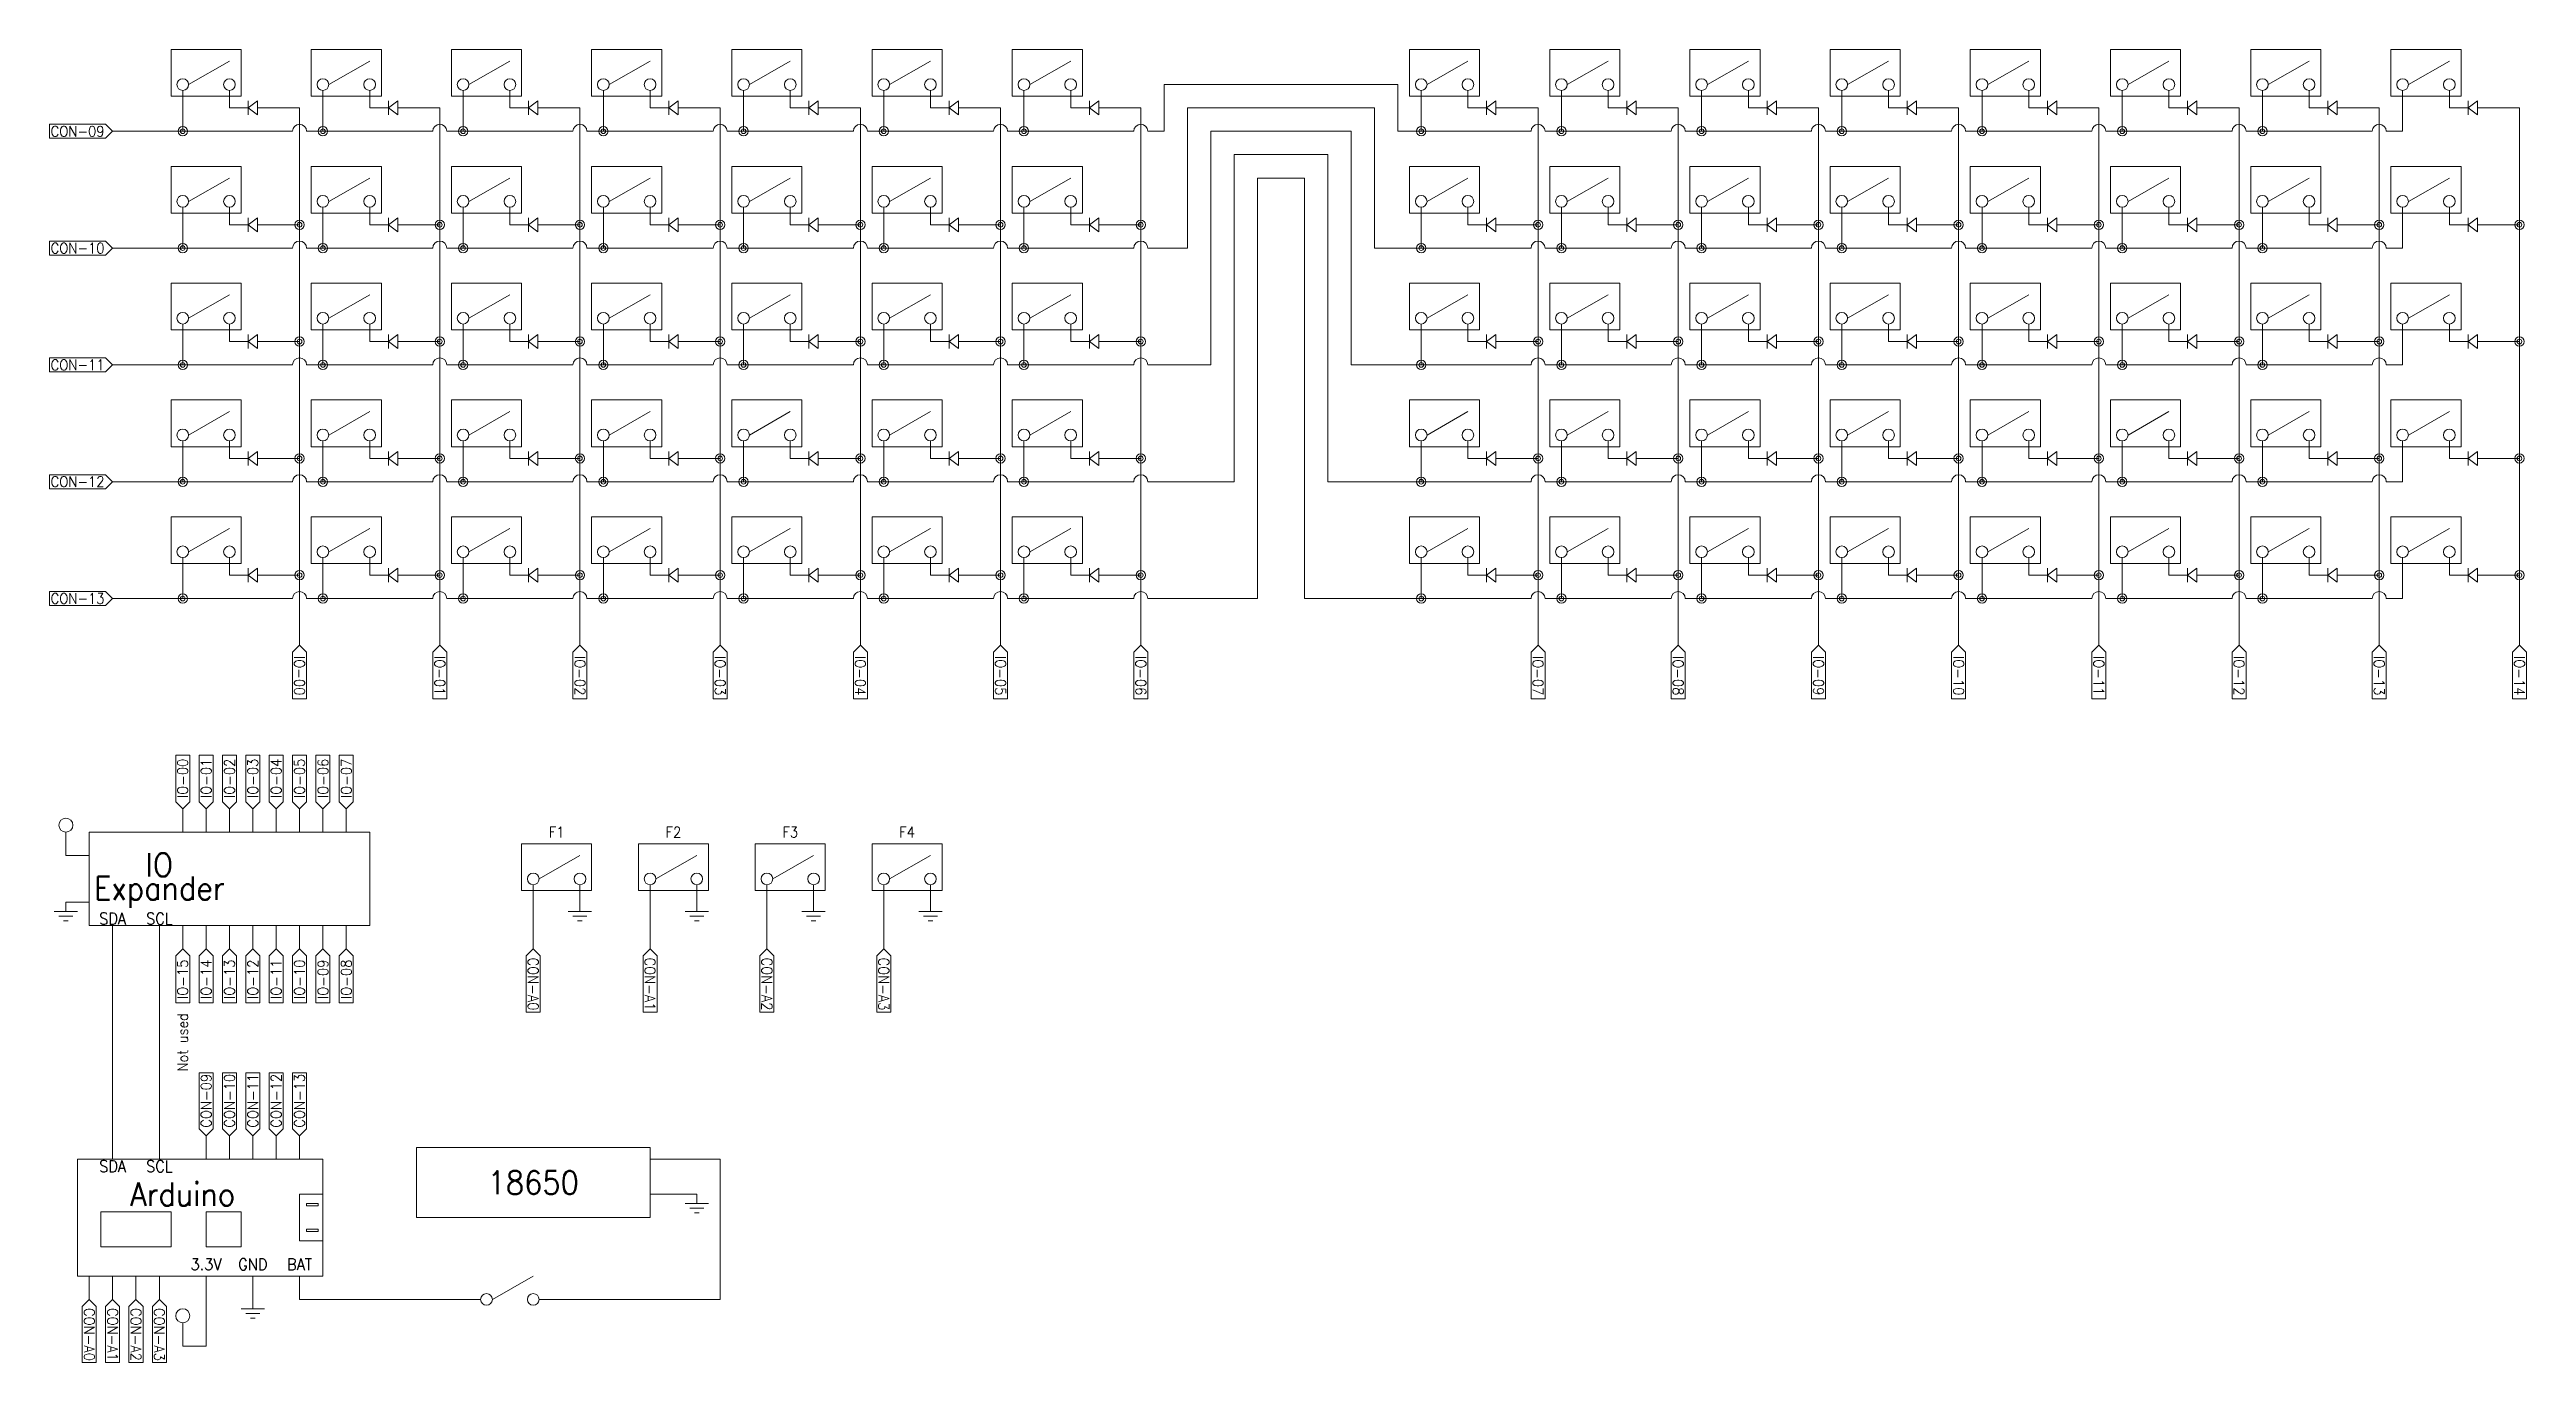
# Model space of a CAD drawing. Header units: millimetres. Extents: x 283 to 1343, y -247 to 315.
import ezdxf
from ezdxf.enums import TextEntityAlignment as Align

# ---------------------------------------------------------------- set-up
doc = ezdxf.new("R2010")
doc.units = ezdxf.units.MM
doc.layers.get('0').update_dxf_attribs({"lineweight": 0})
for name, color, linetype, lineweight, true_color in [('cut', 18, 'Continuous', 0, 0x000000), ('engrave', 3, 'Continuous', 0, 0x00ff00), ('text', 5, 'Continuous', 0, 0x0000ff), ('Wires', 6, 'Continuous', 0, 0xff00ff)]:
    doc.layers.add(name, color=color, linetype=linetype, lineweight=lineweight, true_color=true_color)
doc.styles.add('textstyle11', font='standard')
doc.styles.add('textstyle12', font='standard')
doc.styles.add('textstyle13', font='Standard')
doc.styles.add('textstyle14', font='Standard')
doc.styles.add('textstyle15', font='Standard')
doc.styles.add('textstyle16', font='Standard')
doc.styles.add('textstyle17', font='Standard')
doc.styles.add('textstyle18', font='Standard')
doc.styles.add('textstyle19', font='Standard')
doc.styles.add('textstyle20', font='Standard')
doc.styles.add('textstyle21', font='Standard')
doc.styles.add('textstyle22', font='Standard')
doc.styles.add('textstyle23', font='Standard')
doc.styles.add('textstyle24', font='Standard')
doc.styles.add('textstyle25', font='Standard')
doc.styles.add('textstyle26', font='Standard')
doc.styles.add('textstyle27', font='Standard')
doc.styles.add('textstyle28', font='Standard')
doc.styles.add('textstyle29', font='Standard')
doc.styles.add('textstyle30', font='Standard')
doc.styles.add('textstyle31', font='Standard')
doc.styles.add('textstyle32', font='Standard')
doc.styles.add('textstyle33', font='Standard')
doc.styles.add('textstyle34', font='Standard')
doc.styles.add('textstyle35', font='Standard')
doc.styles.add('textstyle36', font='Standard')
doc.styles.add('textstyle37', font='Standard')
doc.styles.add('textstyle38', font='Standard')
doc.styles.add('textstyle39', font='Standard')
doc.styles.add('textstyle40', font='Standard')
doc.styles.add('textstyle41', font='Standard')
doc.styles.add('textstyle42', font='Standard')
doc.styles.add('textstyle43', font='Standard')
doc.styles.add('textstyle44', font='Standard')
doc.styles.add('textstyle45', font='Standard')
doc.styles.add('textstyle46', font='Standard')
doc.styles.add('textstyle47', font='Standard')
doc.styles.add('textstyle48', font='Standard')
doc.styles.add('textstyle49', font='Standard')
doc.styles.add('textstyle50', font='Standard')
doc.styles.add('textstyle51', font='Standard')
doc.styles.add('textstyle52', font='Standard')
doc.styles.add('textstyle53', font='Standard')
doc.styles.add('textstyle54', font='Standard')
doc.styles.add('textstyle55', font='Standard')
doc.styles.add('textstyle56', font='Standard')
doc.styles.add('textstyle57', font='Standard')
doc.styles.add('textstyle58', font='Standard')
doc.styles.add('textstyle59', font='Standard')
doc.styles.add('textstyle60', font='Standard')
doc.styles.add('textstyle61', font='Standard')
doc.styles.add('textstyle62', font='Standard')
doc.styles.add('textstyle63', font='Standard')
doc.styles.add('textstyle64', font='Standard')
doc.styles.add('textstyle65', font='Standard')
doc.styles.add('textstyle66', font='Standard')
doc.styles.add('textstyle67', font='Standard')
doc.styles.add('textstyle68', font='Standard')
doc.styles.add('textstyle69', font='Standard')
doc.styles.add('textstyle70', font='Standard')
doc.styles.add('textstyle71', font='Standard')
doc.styles.add('textstyle72', font='Standard')
doc.styles.add('textstyle73', font='Standard')
doc.styles.add('textstyle74', font='Standard')
doc.styles.add('textstyle75', font='Standard')
doc.styles.add('textstyle76', font='Standard')
doc.styles.add('textstyle77', font='Standard')

msp = doc.modelspace()

# ---------------------------------------------------------------- texts
at = {"layer": 'text'}
for s, height, style, p in [('CON-09', 4.5, 'textstyle61', (295, 280)), ('CON-10', 4.5, 'textstyle62', (295, 230)), ('CON-11', 4.5, 'textstyle63', (295, 180)), ('CON-12', 4.5, 'textstyle64', (295, 130)), ('CON-13', 4.5, 'textstyle65', (295, 80)), ('IO', 10, 'textstyle14', (330, -34)), ('Expander', 10, 'textstyle15', (330, -44)), ('SDA', 5, 'textstyle22', (310, -57)), ('SCL', 5, 'textstyle23', (330, -57)), ('SDA', 5, 'textstyle20', (310, -163)), ('Arduino', 10, 'textstyle13', (340, -175)), ('SCL', 5, 'textstyle21', (330, -163)), ('18650', 10, 'textstyle16', (490, -170)), ('3.3V', 5, 'textstyle19', (350, -205)), ('GND', 5, 'textstyle18', (370, -205)), ('BAT', 5, 'textstyle17', (390, -205))]:
    msp.add_text(s, height=height, dxfattribs=dict(at, style=style)).set_placement(p, align=Align.MIDDLE_CENTER)
for s, rotation, style, p in [('IO-00', 270, 'textstyle40', (390, 47)), ('IO-01', 270, 'textstyle41', (450, 47)), ('IO-02', 270, 'textstyle42', (510, 47)), ('IO-03', 270, 'textstyle43', (570, 47)), ('IO-04', 270, 'textstyle44', (630, 47)), ('IO-05', 270, 'textstyle45', (690, 47)), ('IO-06', 270, 'textstyle46', (750, 47)), ('IO-07', 270, 'textstyle47', (920, 47)), ('IO-08', 270, 'textstyle48', (980, 47)), ('IO-09', 270, 'textstyle49', (1040, 47)), ('IO-10', 270, 'textstyle50', (1100, 47)), ('IO-11', 270, 'textstyle51', (1160, 47)), ('IO-12', 270, 'textstyle52', (1220, 47)), ('IO-13', 270, 'textstyle53', (1280, 47)), ('IO-14', 270, 'textstyle54', (1340, 47)), ('IO-00', 90, 'textstyle24', (340, 3)), ('IO-02', 90, 'textstyle26', (360, 3)), ('IO-03', 90, 'textstyle27', (370, 3)), ('IO-04', 90, 'textstyle28', (380, 3)), ('IO-05', 90, 'textstyle29', (390, 3)), ('IO-06', 90, 'textstyle30', (400, 3)), ('IO-07', 90, 'textstyle31', (410, 3)), ('IO-01', 90, 'textstyle25', (350, 3)), ('CON-A0', 270, 'textstyle70', (490, -85)), ('CON-A1', 270, 'textstyle71', (540, -85)), ('CON-A2', 270, 'textstyle72', (590, -85)), ('CON-A3', 270, 'textstyle73', (640, -85)), ('IO-15', 90, 'textstyle39', (340, -83)), ('IO-14', 90, 'textstyle38', (350, -83)), ('IO-13', 90, 'textstyle37', (360, -83)), ('IO-12', 90, 'textstyle36', (370, -83)), ('IO-11', 90, 'textstyle35', (380, -83)), ('IO-10', 90, 'textstyle34', (390, -83)), ('IO-09', 90, 'textstyle33', (400, -83)), ('IO-08', 90, 'textstyle32', (410, -83)), ('Not used', 90, 'textstyle55', (340, -110)), ('CON-09', 90, 'textstyle56', (350, -135)), ('CON-10', 90, 'textstyle57', (360, -135)), ('CON-11', 90, 'textstyle58', (370, -135)), ('CON-12', 90, 'textstyle59', (380, -135)), ('CON-13', 90, 'textstyle60', (390, -135)), ('CON-A0', 270, 'textstyle69', (300, -235)), ('CON-A1', 270, 'textstyle68', (310, -235)), ('CON-A2', 270, 'textstyle67', (320, -235)), ('CON-A3', 270, 'textstyle66', (330, -235))]:
    msp.add_text(s, height=4.5, rotation=rotation, dxfattribs=dict(at, style=style)).set_placement(p, align=Align.MIDDLE_CENTER)
at = {"layer": 'Wires'}
for s, style, p in [('F1', 'textstyle74', (500, -20)), ('F2', 'textstyle75', (550, -20)), ('F3', 'textstyle76', (600, -20)), ('F4', 'textstyle77', (650, -20))]:
    msp.add_text(s, height=4.5, dxfattribs=dict(at, style=style)).set_placement(p, align=Align.MIDDLE_CENTER)

# ---------------------------------------------------------------- blocks, each defined once
blk = doc.blocks.new('GND')
for p, q in [((0, 0), (0, -4)), ((-5, -4), (5, -4)), ((3, -6), (-3, -6)), ((-1, -8), (1, -8))]:
    blk.add_line(p, q)
for tag, style, p in [('PN', 'textstyle11', (0.1, -12.6)), ('DESC1', 'textstyle12', (0.3, -16.6))]:
    blk.add_attdef(tag, text='', height=2.54, dxfattribs=dict(style=style)).set_placement(p, align=Align.CENTER)

# ---------------------------------------------------------------- linework, layer by layer
for p, q in [((342.5, 300), (360, 310)), ((402.5, 300), (420, 310)), ((462.5, 300), (480, 310)), ((522.5, 300), (540, 310)), ((582.5, 300), (600, 310)), ((642.5, 300), (660, 310)), ((702.5, 300), (720, 310)), ((872.5, 300), (890, 310)), ((932.5, 300), (950, 310)), ((992.5, 300), (1010, 310)), ((1052.5, 300), (1070, 310)), ((1112.5, 300), (1130, 310)), ((1172.5, 300), (1190, 310)), ((1232.5, 300), (1250, 310)), ((1292.5, 300), (1310, 310)), ((307, 283), (283, 283)), ((283, 277), (283, 283)), ((307, 277), (283, 277)), ((310, 280), (307, 283)), ((310, 280), (307, 277)), ((320, 280), (310, 280)), ((342.5, 250), (360, 260)), ((402.5, 250), (420, 260)), ((462.5, 250), (480, 260)), ((522.5, 250), (540, 260)), ((582.5, 250), (600, 260)), ((642.5, 250), (660, 260)), ((702.5, 250), (720, 260)), ((872.5, 250), (890, 260)), ((932.5, 250), (950, 260)), ((992.5, 250), (1010, 260)), ((1052.5, 250), (1070, 260)), ((1112.5, 250), (1130, 260)), ((1172.5, 250), (1190, 260)), ((1232.5, 250), (1250, 260)), ((1292.5, 250), (1310, 260)), ((307, 233), (283, 233)), ((283, 227), (283, 233)), ((307, 227), (283, 227)), ((310, 230), (307, 233)), ((310, 230), (307, 227)), ((320, 230), (310, 230)), ((342.5, 200), (360, 210)), ((402.5, 200), (420, 210)), ((462.5, 200), (480, 210)), ((522.5, 200), (540, 210)), ((582.5, 200), (600, 210)), ((642.5, 200), (660, 210)), ((702.5, 200), (720, 210)), ((872.5, 200), (890, 210)), ((932.5, 200), (950, 210)), ((992.5, 200), (1010, 210)), ((1052.5, 200), (1070, 210)), ((1112.5, 200), (1130, 210)), ((1172.5, 200), (1190, 210)), ((1232.5, 200), (1250, 210)), ((1292.5, 200), (1310, 210)), ((307, 183), (283, 183)), ((283, 177), (283, 183)), ((310, 180), (307, 183)), ((307, 177), (283, 177)), ((310, 180), (307, 177)), ((320, 180), (310, 180)), ((342.5, 150), (360, 160)), ((402.5, 150), (420, 160)), ((462.5, 150), (480, 160)), ((522.5, 150), (540, 160)), ((582.5, 150), (600, 160)), ((642.5, 150), (660, 160)), ((702.5, 150), (720, 160)), ((872.5, 150), (890, 160)), ((932.5, 150), (950, 160)), ((992.5, 150), (1010, 160)), ((1052.5, 150), (1070, 160)), ((1112.5, 150), (1130, 160)), ((1172.5, 150), (1190, 160)), ((1232.5, 150), (1250, 160)), ((1292.5, 150), (1310, 160)), ((307, 133), (283, 133)), ((283, 127), (283, 133)), ((310, 130), (307, 133)), ((310, 130), (307, 127)), ((320, 130), (310, 130)), ((307, 127), (283, 127)), ((342.5, 100), (360, 110)), ((402.5, 100), (420, 110)), ((462.5, 100), (480, 110)), ((522.5, 100), (540, 110)), ((582.5, 100), (600, 110)), ((642.5, 100), (660, 110)), ((702.5, 100), (720, 110)), ((872.5, 100), (890, 110)), ((932.5, 100), (950, 110)), ((992.5, 100), (1010, 110)), ((1052.5, 100), (1070, 110)), ((1112.5, 100), (1130, 110)), ((1172.5, 100), (1190, 110)), ((1232.5, 100), (1250, 110)), ((1292.5, 100), (1310, 110)), ((307, 83), (283, 83)), ((283, 77), (283, 83)), ((307, 77), (283, 77)), ((310, 80), (307, 83)), ((310, 80), (307, 77)), ((320, 80), (310, 80)), ((390, 70), (390, 60)), ((450, 70), (450, 60)), ((510, 70), (510, 60)), ((570, 70), (570, 60)), ((630, 70), (630, 60)), ((690, 70), (690, 60)), ((750, 70), (750, 60)), ((920, 70), (920, 60)), ((980, 70), (980, 60)), ((1040, 70), (1040, 60)), ((1100, 70), (1100, 60)), ((1160, 70), (1160, 60)), ((1220, 70), (1220, 60)), ((1280, 70), (1280, 60)), ((1340, 70), (1340, 60)), ((390, 60), (387, 57)), ((387, 57), (387, 37)), ((390, 60), (393, 57)), ((393, 57), (393, 37)), ((450, 60), (447, 57)), ((447, 57), (447, 37)), ((450, 60), (453, 57)), ((453, 57), (453, 37)), ((510, 60), (507, 57)), ((507, 57), (507, 37)), ((510, 60), (513, 57)), ((513, 57), (513, 37)), ((570, 60), (567, 57)), ((567, 57), (567, 37)), ((570, 60), (573, 57)), ((573, 57), (573, 37)), ((630, 60), (627, 57)), ((627, 57), (627, 37)), ((630, 60), (633, 57)), ((633, 57), (633, 37)), ((690, 60), (687, 57)), ((687, 57), (687, 37)), ((690, 60), (693, 57)), ((693, 57), (693, 37)), ((750, 60), (747, 57)), ((747, 57), (747, 37)), ((750, 60), (753, 57)), ((753, 57), (753, 37)), ((920, 60), (917, 57)), ((917, 57), (917, 37)), ((920, 60), (923, 57)), ((923, 57), (923, 37)), ((980, 60), (977, 57)), ((977, 57), (977, 37)), ((980, 60), (983, 57)), ((983, 57), (983, 37)), ((1040, 60), (1037, 57)), ((1037, 57), (1037, 37)), ((1040, 60), (1043, 57)), ((1043, 57), (1043, 37)), ((1100, 60), (1097, 57)), ((1097, 57), (1097, 37)), ((1100, 60), (1103, 57)), ((1103, 57), (1103, 37)), ((1160, 60), (1157, 57)), ((1157, 57), (1157, 37)), ((1160, 60), (1163, 57)), ((1163, 57), (1163, 37)), ((1220, 60), (1217, 57)), ((1217, 57), (1217, 37)), ((1220, 60), (1223, 57)), ((1223, 57), (1223, 37)), ((1280, 60), (1277, 57)), ((1277, 57), (1277, 37)), ((1280, 60), (1283, 57)), ((1283, 57), (1283, 37)), ((1340, 60), (1337, 57)), ((1337, 57), (1337, 37)), ((1340, 60), (1343, 57)), ((1343, 57), (1343, 37)), ((393, 37), (387, 37)), ((453, 37), (447, 37)), ((513, 37), (507, 37)), ((573, 37), (567, 37)), ((633, 37), (627, 37)), ((693, 37), (687, 37)), ((753, 37), (747, 37)), ((923, 37), (917, 37)), ((983, 37), (977, 37)), ((1043, 37), (1037, 37)), ((1103, 37), (1097, 37)), ((1163, 37), (1157, 37)), ((1223, 37), (1217, 37)), ((1283, 37), (1277, 37)), ((1343, 37), (1337, 37)), ((337, -7), (337, 13)), ((337, 13), (343, 13)), ((343, -7), (343, 13)), ((347, -7), (347, 13)), ((347, 13), (353, 13)), ((353, -7), (353, 13)), ((357, -7), (357, 13)), ((357, 13), (363, 13)), ((363, -7), (363, 13)), ((367, -7), (367, 13)), ((367, 13), (373, 13)), ((373, -7), (373, 13)), ((377, -7), (377, 13)), ((377, 13), (383, 13)), ((383, -7), (383, 13)), ((387, -7), (387, 13)), ((387, 13), (393, 13)), ((393, -7), (393, 13)), ((397, -7), (397, 13)), ((397, 13), (403, 13)), ((403, -7), (403, 13)), ((407, -7), (407, 13)), ((407, 13), (413, 13)), ((413, -7), (413, 13)), ((340, -10), (337, -7)), ((340, -10), (343, -7)), ((340, -20), (340, -10)), ((350, -10), (347, -7)), ((350, -10), (353, -7)), ((350, -20), (350, -10)), ((360, -10), (357, -7)), ((360, -10), (363, -7)), ((360, -20), (360, -10)), ((370, -10), (367, -7)), ((370, -10), (373, -7)), ((370, -20), (370, -10)), ((380, -10), (377, -7)), ((380, -10), (383, -7)), ((380, -20), (380, -10)), ((390, -10), (387, -7)), ((390, -10), (393, -7)), ((390, -20), (390, -10)), ((400, -10), (397, -7)), ((400, -10), (403, -7)), ((400, -20), (400, -10)), ((410, -10), (407, -7)), ((410, -10), (413, -7)), ((410, -20), (410, -10)), ((290, -30), (290, -20)), ((420, -20), (300, -20)), ((300, -20), (300, -60)), ((420, -60), (420, -20)), ((492.5, -40), (510, -30)), ((542.5, -40), (560, -30)), ((592.5, -40), (610, -30)), ((642.5, -40), (660, -30)), ((300, -60), (420, -60)), ((340, -60), (340, -70)), ((350, -60), (350, -70)), ((360, -60), (360, -70)), ((370, -60), (370, -70)), ((380, -60), (380, -70)), ((390, -60), (390, -70)), ((400, -60), (400, -70)), ((410, -60), (410, -70)), ((490, -60), (490, -70)), ((540, -60), (540, -70)), ((590, -60), (590, -70)), ((640, -60), (640, -70)), ((340, -70), (337, -73)), ((337, -73), (337, -93)), ((340, -70), (343, -73)), ((343, -73), (343, -93)), ((350, -70), (347, -73)), ((347, -73), (347, -93)), ((350, -70), (353, -73)), ((353, -73), (353, -93)), ((360, -70), (357, -73)), ((357, -73), (357, -93)), ((360, -70), (363, -73)), ((363, -73), (363, -93)), ((370, -70), (367, -73)), ((367, -73), (367, -93)), ((370, -70), (373, -73)), ((373, -73), (373, -93)), ((380, -70), (377, -73)), ((377, -73), (377, -93)), ((380, -70), (383, -73)), ((383, -73), (383, -93)), ((390, -70), (387, -73)), ((387, -73), (387, -93)), ((390, -70), (393, -73)), ((393, -73), (393, -93)), ((400, -70), (397, -73)), ((397, -73), (397, -93)), ((400, -70), (403, -73)), ((403, -73), (403, -93)), ((410, -70), (407, -73)), ((407, -73), (407, -93)), ((410, -70), (413, -73)), ((413, -73), (413, -93)), ((490, -70), (487, -73)), ((487, -73), (487, -97)), ((490, -70), (493, -73)), ((493, -73), (493, -97)), ((540, -70), (537, -73)), ((537, -73), (537, -97)), ((540, -70), (543, -73)), ((543, -73), (543, -97)), ((590, -70), (587, -73)), ((587, -73), (587, -97)), ((590, -70), (593, -73)), ((593, -73), (593, -97)), ((640, -70), (637, -73)), ((637, -73), (637, -97)), ((640, -70), (643, -73)), ((643, -73), (643, -97)), ((343, -93), (337, -93)), ((353, -93), (347, -93)), ((363, -93), (357, -93)), ((373, -93), (367, -93)), ((383, -93), (377, -93)), ((393, -93), (387, -93)), ((403, -93), (397, -93)), ((413, -93), (407, -93)), ((493, -97), (487, -97)), ((543, -97), (537, -97)), ((593, -97), (587, -97)), ((643, -97), (637, -97)), ((347, -147), (347, -123)), ((347, -123), (353, -123)), ((353, -147), (353, -123)), ((357, -147), (357, -123)), ((357, -123), (363, -123)), ((363, -147), (363, -123)), ((367, -147), (367, -123)), ((367, -123), (373, -123)), ((373, -147), (373, -123)), ((377, -147), (377, -123)), ((377, -123), (383, -123)), ((383, -147), (383, -123)), ((387, -147), (387, -123)), ((387, -123), (393, -123)), ((393, -147), (393, -123)), ((350, -150), (347, -147)), ((350, -150), (353, -147)), ((360, -150), (357, -147)), ((360, -150), (363, -147)), ((370, -150), (367, -147)), ((370, -150), (373, -147)), ((380, -150), (377, -147)), ((380, -150), (383, -147)), ((390, -150), (387, -147)), ((390, -150), (393, -147)), ((350, -160), (350, -150)), ((360, -160), (360, -150)), ((370, -160), (370, -150)), ((380, -160), (380, -150)), ((390, -160), (390, -150)), ((540, -155), (440, -155)), ((440, -155), (440, -185)), ((540, -155), (540, -185)), ((400, -160), (295, -160)), ((295, -160), (295, -210)), ((400, -210), (400, -160)), ((400, -175), (390, -175)), ((390, -175), (390, -195)), ((398, -179), (393, -179)), ((393, -179), (393, -180)), ((393, -180), (398, -180)), ((398, -180), (398, -179)), ((335, -182.5), (305, -182.5)), ((305, -182.5), (305, -197.5)), ((335, -197.5), (335, -182.5)), ((350, -182.5), (365, -182.5)), ((350, -197.5), (350, -182.5)), ((365, -182.5), (365, -197.5)), ((393, -191), (393, -190)), ((393, -190), (398, -190)), ((398, -190), (398, -191)), ((540, -185), (440, -185)), ((305, -197.5), (335, -197.5)), ((365, -197.5), (350, -197.5)), ((390, -195), (400, -195)), ((398, -191), (393, -191)), ((295, -210), (400, -210)), ((300, -210), (300, -220)), ((310, -210), (310, -220)), ((320, -210), (320, -220)), ((330, -210), (330, -220)), ((472.5, -220), (490, -210)), ((300, -220), (297, -223)), ((300, -220), (303, -223)), ((310, -220), (307, -223)), ((310, -220), (313, -223)), ((320, -220), (317, -223)), ((320, -220), (323, -223)), ((330, -220), (327, -223)), ((330, -220), (333, -223)), ((297, -223), (297, -247)), ((303, -223), (303, -247)), ((307, -223), (307, -247)), ((313, -223), (313, -247)), ((317, -223), (317, -247)), ((323, -223), (323, -247)), ((327, -223), (327, -247)), ((333, -223), (333, -247)), ((340, -240), (340, -230)), ((303, -247), (297, -247)), ((313, -247), (307, -247)), ((323, -247), (317, -247)), ((333, -247), (327, -247))]:
    msp.add_line(p, q)
for centre, radius in [((340, 300), 2.5), ((360, 300), 2.5), ((400, 300), 2.5), ((420, 300), 2.5), ((460, 300), 2.5), ((480, 300), 2.5), ((520, 300), 2.5), ((540, 300), 2.5), ((580, 300), 2.5), ((600, 300), 2.5), ((640, 300), 2.5), ((660, 300), 2.5), ((700, 300), 2.5), ((720, 300), 2.5), ((870, 300), 2.5), ((890, 300), 2.5), ((930, 300), 2.5), ((950, 300), 2.5), ((990, 300), 2.5), ((1010, 300), 2.5), ((1050, 300), 2.5), ((1070, 300), 2.5), ((1110, 300), 2.5), ((1130, 300), 2.5), ((1170, 300), 2.5), ((1190, 300), 2.5), ((1230, 300), 2.5), ((1250, 300), 2.5), ((1290, 300), 2.5), ((1310, 300), 2.5), ((340, 250), 2.5), ((360, 250), 2.5), ((400, 250), 2.5), ((420, 250), 2.5), ((460, 250), 2.5), ((480, 250), 2.5), ((520, 250), 2.5), ((540, 250), 2.5), ((580, 250), 2.5), ((600, 250), 2.5), ((640, 250), 2.5), ((660, 250), 2.5), ((700, 250), 2.5), ((720, 250), 2.5), ((870, 250), 2.5), ((890, 250), 2.5), ((930, 250), 2.5), ((950, 250), 2.5), ((990, 250), 2.5), ((1010, 250), 2.5), ((1050, 250), 2.5), ((1070, 250), 2.5), ((1110, 250), 2.5), ((1130, 250), 2.5), ((1170, 250), 2.5), ((1190, 250), 2.5), ((1230, 250), 2.5), ((1250, 250), 2.5), ((1290, 250), 2.5), ((1310, 250), 2.5), ((340, 200), 2.5), ((360, 200), 2.5), ((400, 200), 2.5), ((420, 200), 2.5), ((460, 200), 2.5), ((480, 200), 2.5), ((520, 200), 2.5), ((540, 200), 2.5), ((580, 200), 2.5), ((600, 200), 2.5), ((640, 200), 2.5), ((660, 200), 2.5), ((700, 200), 2.5), ((720, 200), 2.5), ((870, 200), 2.5), ((890, 200), 2.5), ((930, 200), 2.5), ((950, 200), 2.5), ((990, 200), 2.5), ((1010, 200), 2.5), ((1050, 200), 2.5), ((1070, 200), 2.5), ((1110, 200), 2.5), ((1130, 200), 2.5), ((1170, 200), 2.5), ((1190, 200), 2.5), ((1230, 200), 2.5), ((1250, 200), 2.5), ((1290, 200), 2.5), ((1310, 200), 2.5), ((340, 150), 2.5), ((360, 150), 2.5), ((400, 150), 2.5), ((420, 150), 2.5), ((460, 150), 2.5), ((480, 150), 2.5), ((520, 150), 2.5), ((540, 150), 2.5), ((580, 150), 2.5), ((600, 150), 2.5), ((640, 150), 2.5), ((660, 150), 2.5), ((700, 150), 2.5), ((720, 150), 2.5), ((870, 150), 2.5), ((890, 150), 2.5), ((930, 150), 2.5), ((950, 150), 2.5), ((990, 150), 2.5), ((1010, 150), 2.5), ((1050, 150), 2.5), ((1070, 150), 2.5), ((1110, 150), 2.5), ((1130, 150), 2.5), ((1170, 150), 2.5), ((1190, 150), 2.5), ((1230, 150), 2.5), ((1250, 150), 2.5), ((1290, 150), 2.5), ((1310, 150), 2.5), ((340, 100), 2.5), ((360, 100), 2.5), ((400, 100), 2.5), ((420, 100), 2.5), ((460, 100), 2.5), ((480, 100), 2.5), ((520, 100), 2.5), ((540, 100), 2.5), ((580, 100), 2.5), ((600, 100), 2.5), ((640, 100), 2.5), ((660, 100), 2.5), ((700, 100), 2.5), ((720, 100), 2.5), ((870, 100), 2.5), ((890, 100), 2.5), ((930, 100), 2.5), ((950, 100), 2.5), ((990, 100), 2.5), ((1010, 100), 2.5), ((1050, 100), 2.5), ((1070, 100), 2.5), ((1110, 100), 2.5), ((1130, 100), 2.5), ((1170, 100), 2.5), ((1190, 100), 2.5), ((1230, 100), 2.5), ((1250, 100), 2.5), ((1290, 100), 2.5), ((1310, 100), 2.5), ((290, -17), 3), ((490, -40), 2.5), ((510, -40), 2.5), ((540, -40), 2.5), ((560, -40), 2.5), ((590, -40), 2.5), ((610, -40), 2.5), ((640, -40), 2.5), ((660, -40), 2.5), ((470, -220), 2.5), ((490, -220), 2.5), ((340, -227), 3)]:
    msp.add_circle(centre, radius)
at = {"layer": 'cut'}
for p, q in [((360, 290), (368, 290)), ((372, 293), (368, 290)), ((368, 287), (368, 293)), ((368, 290), (372, 287)), ((372, 287), (372, 293)), ((372, 290), (380, 290)), ((420, 290), (428, 290)), ((432, 293), (428, 290)), ((428, 287), (428, 293)), ((428, 290), (432, 287)), ((432, 287), (432, 293)), ((432, 290), (440, 290)), ((480, 290), (488, 290)), ((492, 293), (488, 290)), ((488, 287), (488, 293)), ((488, 290), (492, 287)), ((492, 287), (492, 293)), ((492, 290), (500, 290)), ((540, 290), (548, 290)), ((552, 293), (548, 290)), ((548, 287), (548, 293)), ((548, 290), (552, 287)), ((552, 287), (552, 293)), ((552, 290), (560, 290)), ((600, 290), (608, 290)), ((612, 293), (608, 290)), ((608, 287), (608, 293)), ((608, 290), (612, 287)), ((612, 287), (612, 293)), ((612, 290), (620, 290)), ((660, 290), (668, 290)), ((672, 293), (668, 290)), ((668, 287), (668, 293)), ((668, 290), (672, 287)), ((672, 287), (672, 293)), ((672, 290), (680, 290)), ((720, 290), (728, 290)), ((732, 293), (728, 290)), ((728, 287), (728, 293)), ((728, 290), (732, 287)), ((732, 287), (732, 293)), ((732, 290), (740, 290)), ((890, 290), (898, 290)), ((902, 293), (898, 290)), ((898, 287), (898, 293)), ((898, 290), (902, 287)), ((902, 287), (902, 293)), ((902, 290), (910, 290)), ((950, 290), (958, 290)), ((962, 293), (958, 290)), ((958, 287), (958, 293)), ((958, 290), (962, 287)), ((962, 287), (962, 293)), ((962, 290), (970, 290)), ((1010, 290), (1018, 290)), ((1022, 293), (1018, 290)), ((1018, 287), (1018, 293)), ((1018, 290), (1022, 287)), ((1022, 287), (1022, 293)), ((1022, 290), (1030, 290)), ((1070, 290), (1078, 290)), ((1082, 293), (1078, 290)), ((1078, 287), (1078, 293)), ((1078, 290), (1082, 287)), ((1082, 287), (1082, 293)), ((1082, 290), (1090, 290)), ((1130, 290), (1138, 290)), ((1142, 293), (1138, 290)), ((1138, 287), (1138, 293)), ((1138, 290), (1142, 287)), ((1142, 287), (1142, 293)), ((1142, 290), (1150, 290)), ((1190, 290), (1198, 290)), ((1202, 293), (1198, 290)), ((1198, 287), (1198, 293)), ((1198, 290), (1202, 287)), ((1202, 287), (1202, 293)), ((1202, 290), (1210, 290)), ((1250, 290), (1258, 290)), ((1262, 293), (1258, 290)), ((1258, 287), (1258, 293)), ((1258, 290), (1262, 287)), ((1262, 287), (1262, 293)), ((1262, 290), (1270, 290)), ((1310, 290), (1318, 290)), ((1322, 293), (1318, 290)), ((1318, 287), (1318, 293)), ((1318, 290), (1322, 287)), ((1322, 287), (1322, 293)), ((1322, 290), (1330, 290)), ((360, 240), (368, 240)), ((372, 243), (368, 240)), ((368, 237), (368, 243)), ((368, 240), (372, 237)), ((372, 237), (372, 243)), ((372, 240), (380, 240)), ((420, 240), (428, 240)), ((432, 243), (428, 240)), ((428, 237), (428, 243)), ((428, 240), (432, 237)), ((432, 237), (432, 243)), ((432, 240), (440, 240)), ((480, 240), (488, 240)), ((492, 243), (488, 240)), ((488, 237), (488, 243)), ((488, 240), (492, 237)), ((492, 237), (492, 243)), ((492, 240), (500, 240)), ((540, 240), (548, 240)), ((552, 243), (548, 240)), ((548, 237), (548, 243)), ((548, 240), (552, 237)), ((552, 237), (552, 243)), ((552, 240), (560, 240)), ((600, 240), (608, 240)), ((612, 243), (608, 240)), ((608, 237), (608, 243)), ((608, 240), (612, 237)), ((612, 237), (612, 243)), ((612, 240), (620, 240)), ((660, 240), (668, 240)), ((672, 243), (668, 240)), ((668, 237), (668, 243)), ((668, 240), (672, 237)), ((672, 237), (672, 243)), ((672, 240), (680, 240)), ((720, 240), (728, 240)), ((732, 243), (728, 240)), ((728, 237), (728, 243)), ((728, 240), (732, 237)), ((732, 237), (732, 243)), ((732, 240), (740, 240)), ((890, 240), (898, 240)), ((902, 243), (898, 240)), ((898, 237), (898, 243)), ((898, 240), (902, 237)), ((902, 237), (902, 243)), ((902, 240), (910, 240)), ((950, 240), (958, 240)), ((962, 243), (958, 240)), ((958, 237), (958, 243)), ((958, 240), (962, 237)), ((962, 237), (962, 243)), ((962, 240), (970, 240)), ((1010, 240), (1018, 240)), ((1022, 243), (1018, 240)), ((1018, 237), (1018, 243)), ((1018, 240), (1022, 237)), ((1022, 237), (1022, 243)), ((1022, 240), (1030, 240)), ((1070, 240), (1078, 240)), ((1082, 243), (1078, 240)), ((1078, 237), (1078, 243)), ((1078, 240), (1082, 237)), ((1082, 237), (1082, 243)), ((1082, 240), (1090, 240)), ((1130, 240), (1138, 240)), ((1142, 243), (1138, 240)), ((1138, 237), (1138, 243)), ((1138, 240), (1142, 237)), ((1142, 237), (1142, 243)), ((1142, 240), (1150, 240)), ((1190, 240), (1198, 240)), ((1202, 243), (1198, 240)), ((1198, 237), (1198, 243)), ((1198, 240), (1202, 237)), ((1202, 237), (1202, 243)), ((1202, 240), (1210, 240)), ((1250, 240), (1258, 240)), ((1262, 243), (1258, 240)), ((1258, 237), (1258, 243)), ((1258, 240), (1262, 237)), ((1262, 237), (1262, 243)), ((1262, 240), (1270, 240)), ((1310, 240), (1318, 240)), ((1322, 243), (1318, 240)), ((1318, 237), (1318, 243)), ((1318, 240), (1322, 237)), ((1322, 237), (1322, 243)), ((1322, 240), (1330, 240)), ((372, 193), (368, 190)), ((368, 187), (368, 193)), ((372, 187), (372, 193)), ((432, 193), (428, 190)), ((428, 187), (428, 193)), ((432, 187), (432, 193)), ((492, 193), (488, 190)), ((488, 187), (488, 193)), ((492, 187), (492, 193)), ((552, 193), (548, 190)), ((548, 187), (548, 193)), ((552, 187), (552, 193)), ((612, 193), (608, 190)), ((608, 187), (608, 193)), ((612, 187), (612, 193)), ((672, 193), (668, 190)), ((668, 187), (668, 193)), ((672, 187), (672, 193)), ((732, 193), (728, 190)), ((728, 187), (728, 193)), ((732, 187), (732, 193)), ((902, 193), (898, 190)), ((898, 187), (898, 193)), ((902, 187), (902, 193)), ((962, 193), (958, 190)), ((958, 187), (958, 193)), ((962, 187), (962, 193)), ((1022, 193), (1018, 190)), ((1018, 187), (1018, 193)), ((1022, 187), (1022, 193)), ((1082, 193), (1078, 190)), ((1078, 187), (1078, 193)), ((1082, 187), (1082, 193)), ((1142, 193), (1138, 190)), ((1138, 187), (1138, 193)), ((1142, 187), (1142, 193)), ((1202, 193), (1198, 190)), ((1198, 187), (1198, 193)), ((1202, 187), (1202, 193)), ((1262, 193), (1258, 190)), ((1258, 187), (1258, 193)), ((1262, 187), (1262, 193)), ((1322, 193), (1318, 190)), ((1318, 187), (1318, 193)), ((1322, 187), (1322, 193)), ((360, 190), (368, 190)), ((368, 190), (372, 187)), ((372, 190), (380, 190)), ((420, 190), (428, 190)), ((428, 190), (432, 187)), ((432, 190), (440, 190)), ((480, 190), (488, 190)), ((488, 190), (492, 187)), ((492, 190), (500, 190)), ((540, 190), (548, 190)), ((548, 190), (552, 187)), ((552, 190), (560, 190)), ((600, 190), (608, 190)), ((608, 190), (612, 187)), ((612, 190), (620, 190)), ((660, 190), (668, 190)), ((668, 190), (672, 187)), ((672, 190), (680, 190)), ((720, 190), (728, 190)), ((728, 190), (732, 187)), ((732, 190), (740, 190)), ((890, 190), (898, 190)), ((898, 190), (902, 187)), ((902, 190), (910, 190)), ((950, 190), (958, 190)), ((958, 190), (962, 187)), ((962, 190), (970, 190)), ((1010, 190), (1018, 190)), ((1018, 190), (1022, 187)), ((1022, 190), (1030, 190)), ((1070, 190), (1078, 190)), ((1078, 190), (1082, 187)), ((1082, 190), (1090, 190)), ((1130, 190), (1138, 190)), ((1138, 190), (1142, 187)), ((1142, 190), (1150, 190)), ((1190, 190), (1198, 190)), ((1198, 190), (1202, 187)), ((1202, 190), (1210, 190)), ((1250, 190), (1258, 190)), ((1258, 190), (1262, 187)), ((1262, 190), (1270, 190)), ((1310, 190), (1318, 190)), ((1318, 190), (1322, 187)), ((1322, 190), (1330, 190)), ((360, 140), (368, 140)), ((372, 143), (368, 140)), ((368, 137), (368, 143)), ((368, 140), (372, 137)), ((372, 137), (372, 143)), ((372, 140), (380, 140)), ((420, 140), (428, 140)), ((432, 143), (428, 140)), ((428, 137), (428, 143)), ((428, 140), (432, 137)), ((432, 137), (432, 143)), ((432, 140), (440, 140)), ((480, 140), (488, 140)), ((492, 143), (488, 140)), ((488, 137), (488, 143)), ((488, 140), (492, 137)), ((492, 137), (492, 143)), ((492, 140), (500, 140)), ((540, 140), (548, 140)), ((552, 143), (548, 140)), ((548, 137), (548, 143)), ((548, 140), (552, 137)), ((552, 137), (552, 143)), ((552, 140), (560, 140)), ((600, 140), (608, 140)), ((612, 143), (608, 140)), ((608, 137), (608, 143)), ((608, 140), (612, 137)), ((612, 137), (612, 143)), ((612, 140), (620, 140)), ((660, 140), (668, 140)), ((672, 143), (668, 140)), ((668, 137), (668, 143)), ((668, 140), (672, 137)), ((672, 137), (672, 143)), ((672, 140), (680, 140)), ((720, 140), (728, 140)), ((732, 143), (728, 140)), ((728, 137), (728, 143)), ((728, 140), (732, 137)), ((732, 137), (732, 143)), ((732, 140), (740, 140)), ((890, 140), (898, 140)), ((902, 143), (898, 140)), ((898, 137), (898, 143)), ((898, 140), (902, 137)), ((902, 137), (902, 143)), ((902, 140), (910, 140)), ((950, 140), (958, 140)), ((962, 143), (958, 140)), ((958, 137), (958, 143)), ((958, 140), (962, 137)), ((962, 137), (962, 143)), ((962, 140), (970, 140)), ((1010, 140), (1018, 140)), ((1022, 143), (1018, 140)), ((1018, 137), (1018, 143)), ((1018, 140), (1022, 137)), ((1022, 137), (1022, 143)), ((1022, 140), (1030, 140)), ((1070, 140), (1078, 140)), ((1082, 143), (1078, 140)), ((1078, 137), (1078, 143)), ((1078, 140), (1082, 137)), ((1082, 137), (1082, 143)), ((1082, 140), (1090, 140)), ((1130, 140), (1138, 140)), ((1142, 143), (1138, 140)), ((1138, 137), (1138, 143)), ((1138, 140), (1142, 137)), ((1142, 137), (1142, 143)), ((1142, 140), (1150, 140)), ((1190, 140), (1198, 140)), ((1202, 143), (1198, 140)), ((1198, 137), (1198, 143)), ((1198, 140), (1202, 137)), ((1202, 137), (1202, 143)), ((1202, 140), (1210, 140)), ((1250, 140), (1258, 140)), ((1262, 143), (1258, 140)), ((1258, 137), (1258, 143)), ((1258, 140), (1262, 137)), ((1262, 137), (1262, 143)), ((1262, 140), (1270, 140)), ((1310, 140), (1318, 140)), ((1322, 143), (1318, 140)), ((1318, 137), (1318, 143)), ((1318, 140), (1322, 137)), ((1322, 137), (1322, 143)), ((1322, 140), (1330, 140)), ((360, 90), (368, 90)), ((372, 93), (368, 90)), ((368, 87), (368, 93)), ((368, 90), (372, 87)), ((372, 87), (372, 93)), ((372, 90), (380, 90)), ((420, 90), (428, 90)), ((432, 93), (428, 90)), ((428, 87), (428, 93)), ((428, 90), (432, 87)), ((432, 87), (432, 93)), ((432, 90), (440, 90)), ((480, 90), (488, 90)), ((492, 93), (488, 90)), ((488, 87), (488, 93)), ((488, 90), (492, 87)), ((492, 87), (492, 93)), ((492, 90), (500, 90)), ((540, 90), (548, 90)), ((552, 93), (548, 90)), ((548, 87), (548, 93)), ((548, 90), (552, 87)), ((552, 87), (552, 93)), ((552, 90), (560, 90)), ((600, 90), (608, 90)), ((612, 93), (608, 90)), ((608, 87), (608, 93)), ((608, 90), (612, 87)), ((612, 87), (612, 93)), ((612, 90), (620, 90)), ((660, 90), (668, 90)), ((672, 93), (668, 90)), ((668, 87), (668, 93)), ((668, 90), (672, 87)), ((672, 87), (672, 93)), ((672, 90), (680, 90)), ((720, 90), (728, 90)), ((732, 93), (728, 90)), ((728, 87), (728, 93)), ((728, 90), (732, 87)), ((732, 87), (732, 93)), ((732, 90), (740, 90)), ((890, 90), (898, 90)), ((902, 93), (898, 90)), ((898, 87), (898, 93)), ((898, 90), (902, 87)), ((902, 87), (902, 93)), ((902, 90), (910, 90)), ((950, 90), (958, 90)), ((962, 93), (958, 90)), ((958, 87), (958, 93)), ((958, 90), (962, 87)), ((962, 87), (962, 93)), ((962, 90), (970, 90)), ((1010, 90), (1018, 90)), ((1022, 93), (1018, 90)), ((1018, 87), (1018, 93)), ((1018, 90), (1022, 87)), ((1022, 87), (1022, 93)), ((1022, 90), (1030, 90)), ((1070, 90), (1078, 90)), ((1082, 93), (1078, 90)), ((1078, 87), (1078, 93)), ((1078, 90), (1082, 87)), ((1082, 87), (1082, 93)), ((1082, 90), (1090, 90)), ((1130, 90), (1138, 90)), ((1142, 93), (1138, 90)), ((1138, 87), (1138, 93)), ((1138, 90), (1142, 87)), ((1142, 87), (1142, 93)), ((1142, 90), (1150, 90)), ((1190, 90), (1198, 90)), ((1202, 93), (1198, 90)), ((1198, 87), (1198, 93)), ((1198, 90), (1202, 87)), ((1202, 87), (1202, 93)), ((1202, 90), (1210, 90)), ((1250, 90), (1258, 90)), ((1262, 93), (1258, 90)), ((1258, 87), (1258, 93)), ((1258, 90), (1262, 87)), ((1262, 87), (1262, 93)), ((1262, 90), (1270, 90)), ((1310, 90), (1318, 90)), ((1322, 93), (1318, 90)), ((1318, 87), (1318, 93)), ((1318, 90), (1322, 87)), ((1322, 87), (1322, 93)), ((1322, 90), (1330, 90))]:
    msp.add_line(p, q, dxfattribs=at)
at = {"layer": 'engrave'}
for p, q in [((365, 315), (335, 315)), ((335, 315), (335, 295)), ((365, 295), (365, 315)), ((425, 315), (395, 315)), ((395, 315), (395, 295)), ((425, 295), (425, 315)), ((485, 315), (455, 315)), ((455, 315), (455, 295)), ((485, 295), (485, 315)), ((545, 315), (515, 315)), ((515, 315), (515, 295)), ((545, 295), (545, 315)), ((605, 315), (575, 315)), ((575, 315), (575, 295)), ((605, 295), (605, 315)), ((665, 315), (635, 315)), ((635, 315), (635, 295)), ((665, 295), (665, 315)), ((725, 315), (695, 315)), ((695, 315), (695, 295)), ((725, 295), (725, 315)), ((895, 315), (865, 315)), ((865, 315), (865, 295)), ((895, 295), (895, 315)), ((955, 315), (925, 315)), ((925, 315), (925, 295)), ((955, 295), (955, 315)), ((1015, 315), (985, 315)), ((985, 315), (985, 295)), ((1015, 295), (1015, 315)), ((1075, 315), (1045, 315)), ((1045, 315), (1045, 295)), ((1075, 295), (1075, 315)), ((1135, 315), (1105, 315)), ((1105, 315), (1105, 295)), ((1135, 295), (1135, 315)), ((1195, 315), (1165, 315)), ((1165, 315), (1165, 295)), ((1195, 295), (1195, 315)), ((1255, 315), (1225, 315)), ((1225, 315), (1225, 295)), ((1255, 295), (1255, 315)), ((1315, 315), (1285, 315)), ((1285, 315), (1285, 295)), ((1315, 295), (1315, 315)), ((335, 295), (365, 295)), ((395, 295), (425, 295)), ((455, 295), (485, 295)), ((515, 295), (545, 295)), ((575, 295), (605, 295)), ((635, 295), (665, 295)), ((695, 295), (725, 295)), ((865, 295), (895, 295)), ((925, 295), (955, 295)), ((985, 295), (1015, 295)), ((1045, 295), (1075, 295)), ((1105, 295), (1135, 295)), ((1165, 295), (1195, 295)), ((1225, 295), (1255, 295)), ((1285, 295), (1315, 295)), ((365, 265), (335, 265)), ((335, 265), (335, 245)), ((365, 245), (365, 265)), ((425, 265), (395, 265)), ((395, 265), (395, 245)), ((425, 245), (425, 265)), ((485, 265), (455, 265)), ((455, 265), (455, 245)), ((485, 245), (485, 265)), ((545, 265), (515, 265)), ((515, 265), (515, 245)), ((545, 245), (545, 265)), ((605, 265), (575, 265)), ((575, 265), (575, 245)), ((605, 245), (605, 265)), ((665, 265), (635, 265)), ((635, 265), (635, 245)), ((665, 245), (665, 265)), ((725, 265), (695, 265)), ((695, 265), (695, 245)), ((725, 245), (725, 265)), ((895, 265), (865, 265)), ((865, 265), (865, 245)), ((895, 245), (895, 265)), ((955, 265), (925, 265)), ((925, 265), (925, 245)), ((955, 245), (955, 265)), ((1015, 265), (985, 265)), ((985, 265), (985, 245)), ((1015, 245), (1015, 265)), ((1075, 265), (1045, 265)), ((1045, 265), (1045, 245)), ((1075, 245), (1075, 265)), ((1135, 265), (1105, 265)), ((1105, 265), (1105, 245)), ((1135, 245), (1135, 265)), ((1195, 265), (1165, 265)), ((1165, 265), (1165, 245)), ((1195, 245), (1195, 265)), ((1255, 265), (1225, 265)), ((1225, 265), (1225, 245)), ((1255, 245), (1255, 265)), ((1315, 265), (1285, 265)), ((1285, 265), (1285, 245)), ((1315, 245), (1315, 265)), ((335, 245), (365, 245)), ((395, 245), (425, 245)), ((455, 245), (485, 245)), ((515, 245), (545, 245)), ((575, 245), (605, 245)), ((635, 245), (665, 245)), ((695, 245), (725, 245)), ((865, 245), (895, 245)), ((925, 245), (955, 245)), ((985, 245), (1015, 245)), ((1045, 245), (1075, 245)), ((1105, 245), (1135, 245)), ((1165, 245), (1195, 245)), ((1225, 245), (1255, 245)), ((1285, 245), (1315, 245)), ((365, 215), (335, 215)), ((335, 215), (335, 195)), ((365, 195), (365, 215)), ((425, 215), (395, 215)), ((395, 215), (395, 195)), ((425, 195), (425, 215)), ((485, 215), (455, 215)), ((455, 215), (455, 195)), ((485, 195), (485, 215)), ((545, 215), (515, 215)), ((515, 215), (515, 195)), ((545, 195), (545, 215)), ((605, 215), (575, 215)), ((575, 215), (575, 195)), ((605, 195), (605, 215)), ((665, 215), (635, 215)), ((635, 215), (635, 195)), ((665, 195), (665, 215)), ((725, 215), (695, 215)), ((695, 215), (695, 195)), ((725, 195), (725, 215)), ((895, 215), (865, 215)), ((865, 215), (865, 195)), ((895, 195), (895, 215)), ((955, 215), (925, 215)), ((925, 215), (925, 195)), ((955, 195), (955, 215)), ((1015, 215), (985, 215)), ((985, 215), (985, 195)), ((1015, 195), (1015, 215)), ((1075, 215), (1045, 215)), ((1045, 215), (1045, 195)), ((1075, 195), (1075, 215)), ((1135, 215), (1105, 215)), ((1105, 215), (1105, 195)), ((1135, 195), (1135, 215)), ((1195, 215), (1165, 215)), ((1165, 215), (1165, 195)), ((1195, 195), (1195, 215)), ((1255, 215), (1225, 215)), ((1225, 215), (1225, 195)), ((1255, 195), (1255, 215)), ((1315, 215), (1285, 215)), ((1285, 215), (1285, 195)), ((1315, 195), (1315, 215)), ((335, 195), (365, 195)), ((395, 195), (425, 195)), ((455, 195), (485, 195)), ((515, 195), (545, 195)), ((575, 195), (605, 195)), ((635, 195), (665, 195)), ((695, 195), (725, 195)), ((865, 195), (895, 195)), ((925, 195), (955, 195)), ((985, 195), (1015, 195)), ((1045, 195), (1075, 195)), ((1105, 195), (1135, 195)), ((1165, 195), (1195, 195)), ((1225, 195), (1255, 195)), ((1285, 195), (1315, 195)), ((365, 165), (335, 165)), ((335, 165), (335, 145)), ((365, 145), (365, 165)), ((425, 165), (395, 165)), ((395, 165), (395, 145)), ((425, 145), (425, 165)), ((485, 165), (455, 165)), ((455, 165), (455, 145)), ((485, 145), (485, 165)), ((545, 165), (515, 165)), ((515, 165), (515, 145)), ((545, 145), (545, 165)), ((605, 165), (575, 165)), ((575, 165), (575, 145)), ((605, 145), (605, 165)), ((665, 165), (635, 165)), ((635, 165), (635, 145)), ((665, 145), (665, 165)), ((725, 165), (695, 165)), ((695, 165), (695, 145)), ((725, 145), (725, 165)), ((895, 165), (865, 165)), ((865, 165), (865, 145)), ((895, 145), (895, 165)), ((955, 165), (925, 165)), ((925, 165), (925, 145)), ((955, 145), (955, 165)), ((1015, 165), (985, 165)), ((985, 165), (985, 145)), ((1015, 145), (1015, 165)), ((1075, 165), (1045, 165)), ((1045, 165), (1045, 145)), ((1075, 145), (1075, 165)), ((1135, 165), (1105, 165)), ((1105, 165), (1105, 145)), ((1135, 145), (1135, 165)), ((1195, 165), (1165, 165)), ((1165, 165), (1165, 145)), ((1195, 145), (1195, 165)), ((1255, 165), (1225, 165)), ((1225, 165), (1225, 145)), ((1255, 145), (1255, 165)), ((1315, 165), (1285, 165)), ((1285, 165), (1285, 145)), ((1315, 145), (1315, 165)), ((335, 145), (365, 145)), ((395, 145), (425, 145)), ((455, 145), (485, 145)), ((515, 145), (545, 145)), ((575, 145), (605, 145)), ((635, 145), (665, 145)), ((695, 145), (725, 145)), ((865, 145), (895, 145)), ((925, 145), (955, 145)), ((985, 145), (1015, 145)), ((1045, 145), (1075, 145)), ((1105, 145), (1135, 145)), ((1165, 145), (1195, 145)), ((1225, 145), (1255, 145)), ((1285, 145), (1315, 145)), ((365, 115), (335, 115)), ((335, 115), (335, 95)), ((365, 95), (365, 115)), ((425, 115), (395, 115)), ((395, 115), (395, 95)), ((425, 95), (425, 115)), ((485, 115), (455, 115)), ((455, 115), (455, 95)), ((485, 95), (485, 115)), ((545, 115), (515, 115)), ((515, 115), (515, 95)), ((545, 95), (545, 115)), ((605, 115), (575, 115)), ((575, 115), (575, 95)), ((605, 95), (605, 115)), ((665, 115), (635, 115)), ((635, 115), (635, 95)), ((665, 95), (665, 115)), ((725, 115), (695, 115)), ((695, 115), (695, 95)), ((725, 95), (725, 115)), ((895, 115), (865, 115)), ((865, 115), (865, 95)), ((895, 95), (895, 115)), ((955, 115), (925, 115)), ((925, 115), (925, 95)), ((955, 95), (955, 115)), ((1015, 115), (985, 115)), ((985, 115), (985, 95)), ((1015, 95), (1015, 115)), ((1075, 115), (1045, 115)), ((1045, 115), (1045, 95)), ((1075, 95), (1075, 115)), ((1135, 115), (1105, 115)), ((1105, 115), (1105, 95)), ((1135, 95), (1135, 115)), ((1195, 115), (1165, 115)), ((1165, 115), (1165, 95)), ((1195, 95), (1195, 115)), ((1255, 115), (1225, 115)), ((1225, 115), (1225, 95)), ((1255, 95), (1255, 115)), ((1315, 115), (1285, 115)), ((1285, 115), (1285, 95)), ((1315, 95), (1315, 115)), ((335, 95), (365, 95)), ((395, 95), (425, 95)), ((455, 95), (485, 95)), ((515, 95), (545, 95)), ((575, 95), (605, 95)), ((635, 95), (665, 95)), ((695, 95), (725, 95)), ((865, 95), (895, 95)), ((925, 95), (955, 95)), ((985, 95), (1015, 95)), ((1045, 95), (1075, 95)), ((1105, 95), (1135, 95)), ((1165, 95), (1195, 95)), ((1225, 95), (1255, 95)), ((1285, 95), (1315, 95)), ((515, -25), (485, -25)), ((485, -25), (485, -45)), ((515, -45), (515, -25)), ((565, -25), (535, -25)), ((535, -25), (535, -45)), ((565, -45), (565, -25)), ((615, -25), (585, -25)), ((585, -25), (585, -45)), ((615, -45), (615, -25)), ((665, -25), (635, -25)), ((635, -25), (635, -45)), ((665, -45), (665, -25)), ((485, -45), (515, -45)), ((535, -45), (565, -45)), ((585, -45), (615, -45)), ((635, -45), (665, -45))]:
    msp.add_line(p, q, dxfattribs=at)
at = {"layer": 'Wires'}
for p, q in [((340, 297.5), (340, 280)), ((360, 297.5), (360, 290)), ((400, 297.5), (400, 280)), ((420, 297.5), (420, 290)), ((460, 297.5), (460, 280)), ((480, 297.5), (480, 290)), ((520, 297.5), (520, 280)), ((540, 297.5), (540, 290)), ((580, 297.5), (580, 280)), ((600, 297.5), (600, 290)), ((640, 297.5), (640, 280)), ((660, 297.5), (660, 290)), ((700, 297.5), (700, 280)), ((720, 297.5), (720, 290)), ((760, 280), (760, 300)), ((760, 300), (860, 300)), ((860, 300), (860, 280)), ((870, 297.5), (870, 280)), ((890, 297.5), (890, 290)), ((930, 297.5), (930, 280)), ((950, 297.5), (950, 290)), ((990, 297.5), (990, 280)), ((1010, 297.5), (1010, 290)), ((1050, 297.5), (1050, 280)), ((1070, 297.5), (1070, 290)), ((1110, 297.5), (1110, 280)), ((1130, 297.5), (1130, 290)), ((1170, 297.5), (1170, 280)), ((1190, 297.5), (1190, 290)), ((1230, 297.5), (1230, 280)), ((1250, 297.5), (1250, 290)), ((1290, 297.5), (1290, 280)), ((1310, 297.5), (1310, 290)), ((390, 290), (380, 290)), ((390, 290), (390, 240)), ((450, 290), (440, 290)), ((450, 290), (450, 240)), ((510, 290), (500, 290)), ((510, 290), (510, 240)), ((570, 290), (560, 290)), ((570, 290), (570, 240)), ((630, 290), (620, 290)), ((630, 290), (630, 240)), ((690, 290), (680, 290)), ((690, 290), (690, 240)), ((750, 290), (740, 290)), ((750, 290), (750, 240)), ((770, 290), (850, 290)), ((770, 290), (770, 230)), ((850, 290), (850, 230)), ((920, 290), (910, 290)), ((920, 290), (920, 240)), ((980, 290), (970, 290)), ((980, 290), (980, 240)), ((1040, 290), (1030, 290)), ((1040, 290), (1040, 240)), ((1100, 290), (1090, 290)), ((1100, 290), (1100, 240)), ((1160, 290), (1150, 290)), ((1160, 290), (1160, 240)), ((1220, 290), (1210, 290)), ((1220, 290), (1220, 240)), ((1280, 290), (1270, 290)), ((1280, 290), (1280, 240)), ((1340, 290), (1330, 290)), ((1340, 290), (1340, 240)), ((340, 280), (320, 280)), ((340, 280), (387, 280)), ((393, 280), (400, 280)), ((400, 280), (447, 280)), ((453, 280), (460, 280)), ((460, 280), (507, 280)), ((513, 280), (520, 280)), ((520, 280), (567, 280)), ((573, 280), (580, 280)), ((580, 280), (627, 280)), ((633, 280), (640, 280)), ((640, 280), (687, 280)), ((693, 280), (700, 280)), ((700, 280), (747, 280)), ((753, 280), (760, 280)), ((780, 280), (840, 280)), ((780, 280), (780, 180)), ((840, 280), (840, 180)), ((860, 280), (870, 280)), ((870, 280), (917, 280)), ((923, 280), (930, 280)), ((930, 280), (977, 280)), ((983, 280), (990, 280)), ((990, 280), (1037, 280)), ((1043, 280), (1050, 280)), ((1050, 280), (1097, 280)), ((1103, 280), (1110, 280)), ((1110, 280), (1157, 280)), ((1163, 280), (1170, 280)), ((1170, 280), (1217, 280)), ((1223, 280), (1230, 280)), ((1230, 280), (1277, 280)), ((1283, 280), (1290, 280)), ((830, 270), (790, 270)), ((790, 270), (790, 130)), ((830, 270), (830, 130)), ((800, 260), (820, 260)), ((800, 260), (800, 80)), ((820, 260), (820, 80)), ((340, 247.5), (340, 230)), ((360, 247.5), (360, 240)), ((400, 247.5), (400, 230)), ((420, 247.5), (420, 240)), ((460, 247.5), (460, 230)), ((480, 247.5), (480, 240)), ((520, 247.5), (520, 230)), ((540, 247.5), (540, 240)), ((580, 247.5), (580, 230)), ((600, 247.5), (600, 240)), ((640, 247.5), (640, 230)), ((660, 247.5), (660, 240)), ((700, 247.5), (700, 230)), ((720, 247.5), (720, 240)), ((870, 247.5), (870, 230)), ((890, 247.5), (890, 240)), ((930, 247.5), (930, 230)), ((950, 247.5), (950, 240)), ((990, 247.5), (990, 230)), ((1010, 247.5), (1010, 240)), ((1050, 247.5), (1050, 230)), ((1070, 247.5), (1070, 240)), ((1110, 247.5), (1110, 230)), ((1130, 247.5), (1130, 240)), ((1170, 247.5), (1170, 230)), ((1190, 247.5), (1190, 240)), ((1230, 247.5), (1230, 230)), ((1250, 247.5), (1250, 240)), ((1290, 247.5), (1290, 230)), ((1310, 247.5), (1310, 240)), ((390, 240), (380, 240)), ((390, 240), (390, 190)), ((450, 240), (440, 240)), ((450, 240), (450, 190)), ((510, 240), (500, 240)), ((510, 240), (510, 190)), ((570, 240), (560, 240)), ((570, 240), (570, 190)), ((630, 240), (620, 240)), ((630, 240), (630, 190)), ((690, 240), (680, 240)), ((690, 240), (690, 190)), ((750, 240), (740, 240)), ((750, 240), (750, 190)), ((920, 240), (910, 240)), ((920, 240), (920, 190)), ((980, 240), (970, 240)), ((980, 240), (980, 190)), ((1040, 240), (1030, 240)), ((1040, 240), (1040, 190)), ((1100, 240), (1090, 240)), ((1100, 240), (1100, 190)), ((1160, 240), (1150, 240)), ((1160, 240), (1160, 190)), ((1220, 240), (1210, 240)), ((1220, 240), (1220, 190)), ((1280, 240), (1270, 240)), ((1280, 240), (1280, 190)), ((1340, 240), (1330, 240)), ((1340, 240), (1340, 190)), ((340, 230), (320, 230)), ((340, 230), (387, 230)), ((393, 230), (400, 230)), ((400, 230), (447, 230)), ((453, 230), (460, 230)), ((460, 230), (507, 230)), ((513, 230), (520, 230)), ((520, 230), (567, 230)), ((573, 230), (580, 230)), ((580, 230), (627, 230)), ((633, 230), (640, 230)), ((640, 230), (687, 230)), ((693, 230), (700, 230)), ((700, 230), (747, 230)), ((753, 230), (770, 230)), ((870, 230), (850, 230)), ((870, 230), (917, 230)), ((923, 230), (930, 230)), ((930, 230), (977, 230)), ((983, 230), (990, 230)), ((990, 230), (1037, 230)), ((1043, 230), (1050, 230)), ((1050, 230), (1097, 230)), ((1103, 230), (1110, 230)), ((1110, 230), (1157, 230)), ((1163, 230), (1170, 230)), ((1170, 230), (1217, 230)), ((1223, 230), (1230, 230)), ((1230, 230), (1277, 230)), ((1283, 230), (1290, 230)), ((340, 197.5), (340, 180)), ((360, 197.5), (360, 190)), ((400, 197.5), (400, 180)), ((420, 197.5), (420, 190)), ((460, 197.5), (460, 180)), ((480, 197.5), (480, 190)), ((520, 197.5), (520, 180)), ((540, 197.5), (540, 190)), ((580, 197.5), (580, 180)), ((600, 197.5), (600, 190)), ((640, 197.5), (640, 180)), ((660, 197.5), (660, 190)), ((700, 197.5), (700, 180)), ((720, 197.5), (720, 190)), ((870, 197.5), (870, 180)), ((890, 197.5), (890, 190)), ((930, 197.5), (930, 180)), ((950, 197.5), (950, 190)), ((990, 197.5), (990, 180)), ((1010, 197.5), (1010, 190)), ((1050, 197.5), (1050, 180)), ((1070, 197.5), (1070, 190)), ((1110, 197.5), (1110, 180)), ((1130, 197.5), (1130, 190)), ((1170, 197.5), (1170, 180)), ((1190, 197.5), (1190, 190)), ((1230, 197.5), (1230, 180)), ((1250, 197.5), (1250, 190)), ((1290, 197.5), (1290, 180)), ((1310, 197.5), (1310, 190)), ((390, 190), (380, 190)), ((390, 190), (390, 140)), ((450, 190), (440, 190)), ((450, 190), (450, 140)), ((510, 190), (500, 190)), ((510, 190), (510, 140)), ((570, 190), (560, 190)), ((570, 190), (570, 140)), ((630, 190), (620, 190)), ((630, 190), (630, 140)), ((690, 190), (680, 190)), ((690, 190), (690, 140)), ((750, 190), (740, 190)), ((750, 190), (750, 140)), ((920, 190), (910, 190)), ((920, 190), (920, 140)), ((980, 190), (970, 190)), ((980, 190), (980, 140)), ((1040, 190), (1030, 190)), ((1040, 190), (1040, 140)), ((1100, 190), (1090, 190)), ((1100, 190), (1100, 140)), ((1160, 190), (1150, 190)), ((1160, 190), (1160, 140)), ((1220, 190), (1210, 190)), ((1220, 190), (1220, 140)), ((1280, 190), (1270, 190)), ((1280, 190), (1280, 140)), ((1340, 190), (1330, 190)), ((1340, 190), (1340, 140)), ((340, 180), (320, 180)), ((340, 180), (387, 180)), ((393, 180), (400, 180)), ((400, 180), (447, 180)), ((453, 180), (460, 180)), ((460, 180), (507, 180)), ((513, 180), (520, 180)), ((520, 180), (567, 180)), ((573, 180), (580, 180)), ((580, 180), (627, 180)), ((633, 180), (640, 180)), ((640, 180), (687, 180)), ((693, 180), (700, 180)), ((700, 180), (747, 180)), ((753, 180), (780, 180)), ((870, 180), (840, 180)), ((870, 180), (917, 180)), ((923, 180), (930, 180)), ((930, 180), (977, 180)), ((983, 180), (990, 180)), ((990, 180), (1037, 180)), ((1043, 180), (1050, 180)), ((1050, 180), (1097, 180)), ((1103, 180), (1110, 180)), ((1110, 180), (1157, 180)), ((1163, 180), (1170, 180)), ((1170, 180), (1217, 180)), ((1223, 180), (1230, 180)), ((1230, 180), (1277, 180)), ((1283, 180), (1290, 180)), ((340, 147.5), (340, 130)), ((360, 147.5), (360, 140)), ((390, 140), (380, 140)), ((390, 140), (390, 90)), ((400, 147.5), (400, 130)), ((420, 147.5), (420, 140)), ((450, 140), (440, 140)), ((450, 140), (450, 90)), ((460, 147.5), (460, 130)), ((480, 147.5), (480, 140)), ((510, 140), (500, 140)), ((510, 140), (510, 90)), ((520, 147.5), (520, 130)), ((540, 147.5), (540, 140)), ((570, 140), (560, 140)), ((570, 140), (570, 90)), ((580, 147.5), (580, 130)), ((600, 147.5), (600, 140)), ((630, 140), (620, 140)), ((630, 140), (630, 90)), ((640, 147.5), (640, 130)), ((660, 147.5), (660, 140)), ((690, 140), (680, 140)), ((690, 140), (690, 90)), ((700, 147.5), (700, 130)), ((720, 147.5), (720, 140)), ((750, 140), (740, 140)), ((750, 140), (750, 90)), ((870, 147.5), (870, 130)), ((890, 147.5), (890, 140)), ((920, 140), (910, 140)), ((920, 140), (920, 90)), ((930, 147.5), (930, 130)), ((950, 147.5), (950, 140)), ((980, 140), (970, 140)), ((980, 140), (980, 90)), ((990, 147.5), (990, 130)), ((1010, 147.5), (1010, 140)), ((1040, 140), (1030, 140)), ((1040, 140), (1040, 90)), ((1050, 147.5), (1050, 130)), ((1070, 147.5), (1070, 140)), ((1100, 140), (1090, 140)), ((1100, 140), (1100, 90)), ((1110, 147.5), (1110, 130)), ((1130, 147.5), (1130, 140)), ((1160, 140), (1150, 140)), ((1160, 140), (1160, 90)), ((1170, 147.5), (1170, 130)), ((1190, 147.5), (1190, 140)), ((1220, 140), (1210, 140)), ((1220, 140), (1220, 90)), ((1230, 147.5), (1230, 130)), ((1250, 147.5), (1250, 140)), ((1280, 140), (1270, 140)), ((1280, 140), (1280, 90)), ((1290, 147.5), (1290, 130)), ((1310, 147.5), (1310, 140)), ((1340, 140), (1330, 140)), ((1340, 140), (1340, 90)), ((340, 130), (320, 130)), ((340, 130), (387, 130)), ((393, 130), (400, 130)), ((400, 130), (447, 130)), ((453, 130), (460, 130)), ((460, 130), (507, 130)), ((513, 130), (520, 130)), ((520, 130), (567, 130)), ((573, 130), (580, 130)), ((580, 130), (627, 130)), ((633, 130), (640, 130)), ((640, 130), (687, 130)), ((693, 130), (700, 130)), ((700, 130), (747, 130)), ((753, 130), (790, 130)), ((870, 130), (830, 130)), ((870, 130), (917, 130)), ((923, 130), (930, 130)), ((930, 130), (977, 130)), ((983, 130), (990, 130)), ((990, 130), (1037, 130)), ((1043, 130), (1050, 130)), ((1050, 130), (1097, 130)), ((1103, 130), (1110, 130)), ((1110, 130), (1157, 130)), ((1163, 130), (1170, 130)), ((1170, 130), (1217, 130)), ((1223, 130), (1230, 130)), ((1230, 130), (1277, 130)), ((1283, 130), (1290, 130)), ((340, 97.5), (340, 80)), ((360, 97.5), (360, 90)), ((400, 97.5), (400, 80)), ((420, 97.5), (420, 90)), ((460, 97.5), (460, 80)), ((480, 97.5), (480, 90)), ((520, 97.5), (520, 80)), ((540, 97.5), (540, 90)), ((580, 97.5), (580, 80)), ((600, 97.5), (600, 90)), ((640, 97.5), (640, 80)), ((660, 97.5), (660, 90)), ((700, 97.5), (700, 80)), ((720, 97.5), (720, 90)), ((870, 97.5), (870, 80)), ((890, 97.5), (890, 90)), ((930, 97.5), (930, 80)), ((950, 97.5), (950, 90)), ((990, 97.5), (990, 80)), ((1010, 97.5), (1010, 90)), ((1050, 97.5), (1050, 80)), ((1070, 97.5), (1070, 90)), ((1110, 97.5), (1110, 80)), ((1130, 97.5), (1130, 90)), ((1170, 97.5), (1170, 80)), ((1190, 97.5), (1190, 90)), ((1230, 97.5), (1230, 80)), ((1250, 97.5), (1250, 90)), ((1290, 97.5), (1290, 80)), ((1310, 97.5), (1310, 90)), ((390, 90), (380, 90)), ((390, 90), (390, 70)), ((450, 90), (440, 90)), ((450, 90), (450, 70)), ((510, 90), (500, 90)), ((510, 90), (510, 70)), ((570, 90), (560, 90)), ((570, 90), (570, 70)), ((630, 90), (620, 90)), ((630, 90), (630, 70)), ((690, 90), (680, 90)), ((690, 90), (690, 70)), ((750, 90), (740, 90)), ((750, 90), (750, 70)), ((920, 90), (910, 90)), ((920, 90), (920, 70)), ((980, 90), (970, 90)), ((980, 90), (980, 70)), ((1040, 90), (1030, 90)), ((1040, 90), (1040, 70)), ((1100, 90), (1090, 90)), ((1100, 90), (1100, 70)), ((1160, 90), (1150, 90)), ((1160, 90), (1160, 70)), ((1220, 90), (1210, 90)), ((1220, 90), (1220, 70)), ((1280, 90), (1270, 90)), ((1280, 90), (1280, 70)), ((1340, 90), (1330, 90)), ((1340, 90), (1340, 70)), ((340, 80), (320, 80)), ((340, 80), (387, 80)), ((393, 80), (400, 80)), ((400, 80), (447, 80)), ((453, 80), (460, 80)), ((460, 80), (507, 80)), ((513, 80), (520, 80)), ((520, 80), (567, 80)), ((573, 80), (580, 80)), ((580, 80), (627, 80)), ((633, 80), (640, 80)), ((640, 80), (687, 80)), ((693, 80), (700, 80)), ((700, 80), (747, 80)), ((753, 80), (800, 80)), ((870, 80), (820, 80)), ((870, 80), (917, 80)), ((923, 80), (930, 80)), ((930, 80), (977, 80)), ((983, 80), (990, 80)), ((990, 80), (1037, 80)), ((1043, 80), (1050, 80)), ((1050, 80), (1097, 80)), ((1103, 80), (1110, 80)), ((1110, 80), (1157, 80)), ((1163, 80), (1170, 80)), ((1170, 80), (1217, 80)), ((1223, 80), (1230, 80)), ((1230, 80), (1277, 80)), ((1283, 80), (1290, 80)), ((300, -30), (290, -30)), ((290, -50), (300, -50)), ((490, -42.5), (490, -60)), ((510, -42.5), (510, -50)), ((540, -42.5), (540, -60)), ((560, -42.5), (560, -50)), ((590, -42.5), (590, -60)), ((610, -42.5), (610, -50)), ((640, -42.5), (640, -60)), ((660, -42.5), (660, -50)), ((310, -160), (310, -60)), ((330, -160), (330, -60)), ((570, -160), (540, -160)), ((570, -220), (570, -160)), ((560, -175), (540, -175)), ((350, -210), (350, -240)), ((370, -220), (370, -210)), ((390, -220), (390, -210)), ((467.5, -220), (390, -220)), ((492.5, -220), (570, -220)), ((350, -240), (340, -240))]:
    msp.add_line(p, q, dxfattribs=at)
for centre, radius in [((340, 280), 2), ((340, 280), 1), ((400, 280), 2), ((400, 280), 1), ((460, 280), 2), ((460, 280), 1), ((520, 280), 2), ((520, 280), 1), ((580, 280), 2), ((580, 280), 1), ((640, 280), 2), ((640, 280), 1), ((700, 280), 2), ((700, 280), 1), ((870, 280), 2), ((870, 280), 1), ((930, 280), 2), ((930, 280), 1), ((990, 280), 2), ((990, 280), 1), ((1050, 280), 2), ((1050, 280), 1), ((1110, 280), 2), ((1110, 280), 1), ((1170, 280), 2), ((1170, 280), 1), ((1230, 280), 2), ((1230, 280), 1), ((390, 240), 2), ((390, 240), 1), ((450, 240), 2), ((450, 240), 1), ((510, 240), 2), ((510, 240), 1), ((570, 240), 2), ((570, 240), 1), ((630, 240), 2), ((630, 240), 1), ((690, 240), 2), ((690, 240), 1), ((750, 240), 2), ((750, 240), 1), ((920, 240), 2), ((920, 240), 1), ((980, 240), 2), ((980, 240), 1), ((1040, 240), 2), ((1040, 240), 1), ((1100, 240), 2), ((1100, 240), 1), ((1160, 240), 2), ((1160, 240), 1), ((1220, 240), 2), ((1220, 240), 1), ((1280, 240), 2), ((1280, 240), 1), ((1340, 240), 2), ((1340, 240), 1), ((340, 230), 2), ((340, 230), 1), ((400, 230), 2), ((400, 230), 1), ((460, 230), 2), ((460, 230), 1), ((520, 230), 2), ((520, 230), 1), ((580, 230), 2), ((580, 230), 1), ((640, 230), 2), ((640, 230), 1), ((700, 230), 2), ((700, 230), 1), ((870, 230), 2), ((870, 230), 1), ((930, 230), 2), ((930, 230), 1), ((990, 230), 2), ((990, 230), 1), ((1050, 230), 2), ((1050, 230), 1), ((1110, 230), 2), ((1110, 230), 1), ((1170, 230), 2), ((1170, 230), 1), ((1230, 230), 2), ((1230, 230), 1), ((390, 190), 2), ((390, 190), 1), ((450, 190), 2), ((450, 190), 1), ((510, 190), 2), ((510, 190), 1), ((570, 190), 2), ((570, 190), 1), ((630, 190), 2), ((630, 190), 1), ((690, 190), 2), ((690, 190), 1), ((750, 190), 2), ((750, 190), 1), ((920, 190), 2), ((920, 190), 1), ((980, 190), 2), ((980, 190), 1), ((1040, 190), 2), ((1040, 190), 1), ((1100, 190), 2), ((1100, 190), 1), ((1160, 190), 2), ((1160, 190), 1), ((1220, 190), 2), ((1220, 190), 1), ((1280, 190), 2), ((1280, 190), 1), ((1340, 190), 2), ((1340, 190), 1), ((340, 180), 2), ((340, 180), 1), ((400, 180), 2), ((400, 180), 1), ((460, 180), 2), ((460, 180), 1), ((520, 180), 2), ((520, 180), 1), ((580, 180), 2), ((580, 180), 1), ((640, 180), 2), ((640, 180), 1), ((700, 180), 2), ((700, 180), 1), ((870, 180), 2), ((870, 180), 1), ((930, 180), 2), ((930, 180), 1), ((990, 180), 2), ((990, 180), 1), ((1050, 180), 2), ((1050, 180), 1), ((1110, 180), 2), ((1110, 180), 1), ((1170, 180), 2), ((1170, 180), 1), ((1230, 180), 2), ((1230, 180), 1), ((390, 140), 2), ((390, 140), 1), ((450, 140), 2), ((450, 140), 1), ((510, 140), 2), ((510, 140), 1), ((570, 140), 2), ((570, 140), 1), ((630, 140), 2), ((630, 140), 1), ((690, 140), 2), ((690, 140), 1), ((750, 140), 2), ((750, 140), 1), ((920, 140), 2), ((920, 140), 1), ((980, 140), 2), ((980, 140), 1), ((1040, 140), 2), ((1040, 140), 1), ((1100, 140), 2), ((1100, 140), 1), ((1160, 140), 2), ((1160, 140), 1), ((1220, 140), 2), ((1220, 140), 1), ((1280, 140), 2), ((1280, 140), 1), ((1340, 140), 2), ((1340, 140), 1), ((340, 130), 2), ((340, 130), 1), ((400, 130), 2), ((400, 130), 1), ((460, 130), 2), ((460, 130), 1), ((520, 130), 2), ((520, 130), 1), ((580, 130), 2), ((580, 130), 1), ((640, 130), 2), ((640, 130), 1), ((700, 130), 2), ((700, 130), 1), ((870, 130), 2), ((870, 130), 1), ((930, 130), 2), ((930, 130), 1), ((990, 130), 2), ((990, 130), 1), ((1050, 130), 2), ((1050, 130), 1), ((1110, 130), 2), ((1110, 130), 1), ((1170, 130), 2), ((1170, 130), 1), ((1230, 130), 2), ((1230, 130), 1), ((390, 90), 2), ((390, 90), 1), ((450, 90), 2), ((450, 90), 1), ((510, 90), 2), ((510, 90), 1), ((570, 90), 2), ((570, 90), 1), ((630, 90), 2), ((630, 90), 1), ((690, 90), 2), ((690, 90), 1), ((750, 90), 2), ((750, 90), 1), ((920, 90), 2), ((920, 90), 1), ((980, 90), 2), ((980, 90), 1), ((1040, 90), 2), ((1040, 90), 1), ((1100, 90), 2), ((1100, 90), 1), ((1160, 90), 2), ((1160, 90), 1), ((1220, 90), 2), ((1220, 90), 1), ((1280, 90), 2), ((1280, 90), 1), ((1340, 90), 2), ((1340, 90), 1), ((340, 80), 2), ((340, 80), 1), ((400, 80), 2), ((400, 80), 1), ((460, 80), 2), ((460, 80), 1), ((520, 80), 2), ((520, 80), 1), ((580, 80), 2), ((580, 80), 1), ((640, 80), 2), ((640, 80), 1), ((700, 80), 2), ((700, 80), 1), ((870, 80), 2), ((870, 80), 1), ((930, 80), 2), ((930, 80), 1), ((990, 80), 2), ((990, 80), 1), ((1050, 80), 2), ((1050, 80), 1), ((1110, 80), 2), ((1110, 80), 1), ((1170, 80), 2), ((1170, 80), 1), ((1230, 80), 2), ((1230, 80), 1)]:
    msp.add_circle(centre, radius, dxfattribs=at)
for centre in [(390, 280), (450, 280), (510, 280), (570, 280), (630, 280), (690, 280), (750, 280), (920, 280), (980, 280), (1040, 280), (1100, 280), (1160, 280), (1220, 280), (1280, 280), (390, 230), (450, 230), (510, 230), (570, 230), (630, 230), (690, 230), (750, 230), (920, 230), (980, 230), (1040, 230), (1100, 230), (1160, 230), (1220, 230), (1280, 230), (390, 180), (450, 180), (510, 180), (570, 180), (630, 180), (690, 180), (750, 180), (920, 180), (980, 180), (1040, 180), (1100, 180), (1160, 180), (1220, 180), (1280, 180), (390, 130), (450, 130), (510, 130), (570, 130), (630, 130), (690, 130), (750, 130), (920, 130), (980, 130), (1040, 130), (1100, 130), (1160, 130), (1220, 130), (1280, 130), (390, 80), (450, 80), (510, 80), (570, 80), (630, 80), (690, 80), (750, 80), (920, 80), (980, 80), (1040, 80), (1100, 80), (1160, 80), (1220, 80), (1280, 80)]:
    msp.add_arc(centre, 3, 0, 180, dxfattribs=at)

# ---------------------------------------------------------------- block references
at = {"rotation": 359.9999999999996}
msp.add_blockref('GND', (290, -50), dxfattribs=at)
for p in [(510, -50), (560, -50), (610, -50), (660, -50), (560, -175), (370, -220)]:
    msp.add_blockref('GND', p)

msp.set_redraw_order([(e.dxf.handle, doc.entitydb.next_handle()) for e in msp.query("TEXT MTEXT ATTDEF DIMENSION ARC_DIMENSION")])  # texts and dimensions are drawn at this point

doc.saveas('drawing.dxf')
